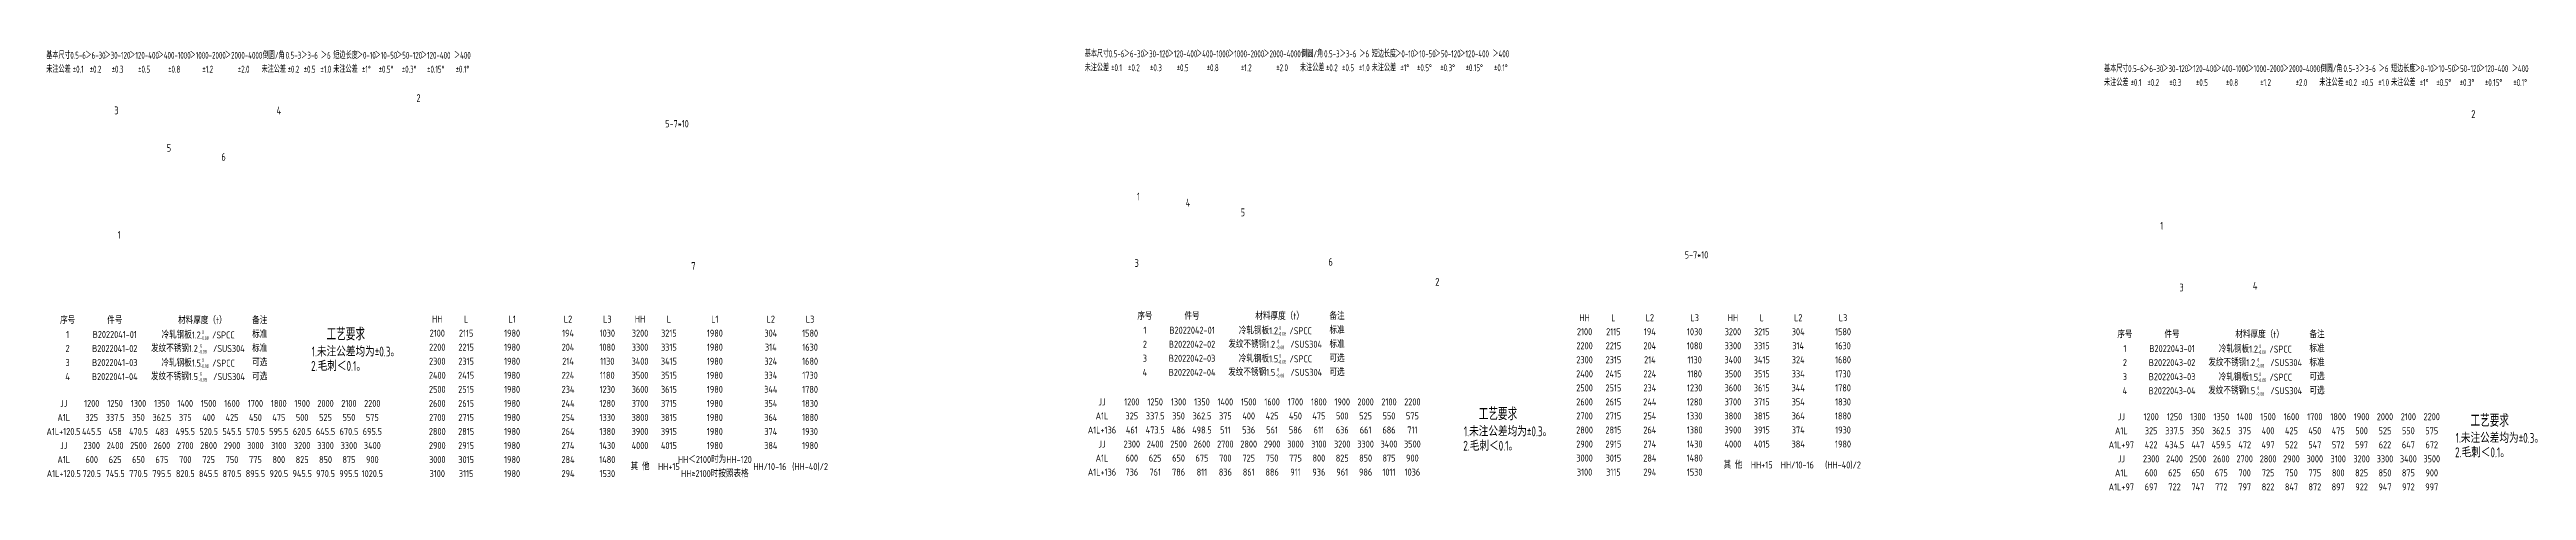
# Model space of a CAD drawing. Header units: inches. Extents: x 14216 to 120088, y -29410 to 23559.
# Drawn here: x 37213 to 46748, y 16976 to 18671 of the extents above; entities that cross this region are included whole.
import ezdxf
from ezdxf.enums import TextEntityAlignment as Align

# ---------------------------------------------------------------- set-up
doc = ezdxf.new("R2010")
doc.units = ezdxf.units.IN
doc.header["$LTSCALE"] = 0.3
doc.header["$MEASUREMENT"] = 0
doc.layers.add('2', color=2, linetype='Continuous')
doc.layers.add('2细实线', color=2, linetype='Continuous')
doc.layers.add('粗实线', color=7, linetype='Continuous', lineweight=30)
doc.styles.add('HZ', font='isocp2.shx', dxfattribs={"width": 0.7, "bigfont": 'hztxt.shx'})

msp = doc.modelspace()

# ---------------------------------------------------------------- texts
at = {"layer": '2', "color": 4, "style": 'HZ', "width": 0.7}
for s, p in [('2', (38625.547, 18470.063)), ('3', (37462.586, 18422.497)), ('4', (38087.308, 18422.241)), ('2', (46535.158, 18408.338)), ('5', (37664.312, 18278.137)), ('6', (37874.652, 18243.922)), ('1', (41399.064, 18090.889)), ('4', (41586.802, 18067.395)), ('5', (41798.042, 18030.328)), ('1', (37475.286, 17943.582)), ('1', (45337.803, 17978.674)), ('7', (39683.431, 17824.044)), ('3', (41389.693, 17835.548)), ('6', (42135.855, 17840.144)), ('2', (42547.291, 17763.256)), ('3', (45411.731, 17741.519)), ('4', (45694.355, 17747.82))]:
    msp.add_text(s, height=30, dxfattribs=at).set_placement(p)
at = {"layer": '2', "color": 6, "style": 'HZ', "width": 0.8}
for p in [(39628.494, 18386.067), (43552.795, 17881.775)]:
    msp.add_text('5-7*10', height=28, dxfattribs=at).set_placement(p, align=Align.MIDDLE_CENTER)
at = {"layer": '2', "style": 'HZ', "width": 0.8}
for s, height, p in [('序号', 27, (37282.792, 17629.646)), ('件号', 27, (37464.467, 17629.646)), ('材料厚度（t）', 27, (37801.353, 17629.646)), ('备注', 27, (38022.415, 17629.646)), ('HH', 27.0001, (38705.776, 17634.539)), ('L1', 27.0001, (38993.778, 17634.539)), ('L2', 27.0001, (39208.97, 17634.539)), ('L3', 27.0001, (39360.291, 17634.539)), ('HH', 27.0001, (39486.291, 17634.539)), ('L1', 27.0001, (39774.292, 17634.539)), ('L2', 27.0001, (39989.485, 17634.539)), ('L3', 27.0001, (40140.805, 17634.539)), ('序号', 27, (41429.528, 17645.979)), ('件号', 27, (41611.202, 17645.979)), ('材料厚度（t）', 27, (41948.088, 17645.979)), ('备注', 27, (42169.15, 17645.979)), ('HH', 27.0001, (43121.993, 17640.246)), ('L2', 27.0001, (43373.186, 17640.246)), ('L3', 27.0001, (43545.762, 17640.246)), ('HH', 27.0001, (43693.018, 17640.246)), ('L2', 27.0001, (43944.211, 17640.246)), ('L3', 27.0001, (44116.787, 17640.246)), ('1', 27, (37282.792, 17575.646)), ('B2022041-01', 27, (37464.467, 17575.646)), ('冷轧钢板1.2   /SPCC', 27, (37785.171, 17573.706)), ('标准', 27, (38022.415, 17575.646)), ('2100', 27.0001, (38705.776, 17580.539)), ('2115', 27.0001, (38816.777, 17580.539)), ('1980', 27.0001, (38993.778, 17580.539)), ('194', 27.0001, (39208.97, 17580.539)), ('1030', 27.0001, (39360.291, 17580.539)), ('3200', 27.0001, (39486.291, 17580.539)), ('3215', 27.0001, (39597.292, 17580.539)), ('1980', 27.0001, (39774.292, 17580.539)), ('304', 27.0001, (39989.485, 17580.539)), ('1580', 27.0001, (40140.805, 17580.539)), ('2', 27, (41429.528, 17537.979)), ('1', 27, (41429.528, 17591.979)), ('B2022042-02', 27, (41611.202, 17537.979)), ('B2022042-01', 27, (41611.202, 17591.979)), ('发纹不锈钢1.2    /SUS304 ', 27, (41938.421, 17537.979)), ('冷轧钢板1.2   /SPCC', 27, (41931.906, 17590.04)), ('标准', 27, (42169.15, 17591.979)), ('标准', 27, (42169.15, 17537.979)), ('2200', 27.0001, (43121.993, 17532.246)), ('2100', 27.0001, (43121.993, 17586.246)), ('2215', 27.0001, (43232.993, 17532.246)), ('2115', 27.0001, (43232.993, 17586.246)), ('204', 27.0001, (43373.186, 17532.246)), ('194', 27.0001, (43373.186, 17586.246)), ('1080', 27.0001, (43545.762, 17532.246)), ('1030', 27.0001, (43545.762, 17586.246)), ('3300', 27.0001, (43693.018, 17532.246)), ('3200', 27.0001, (43693.018, 17586.246)), ('3315', 27.0001, (43804.019, 17532.246)), ('3215', 27.0001, (43804.019, 17586.246)), ('304', 27.0001, (43944.211, 17586.246)), ('314', 27.0001, (43944.211, 17532.246)), ('1580', 27.0001, (44116.787, 17586.246)), ('1630', 27.0001, (44116.787, 17532.246)), ('序号', 27, (45201.76, 17575.387)), ('件号', 27, (45383.435, 17575.387)), ('材料厚度（t）', 27, (45720.321, 17575.387)), ('备注', 27, (45941.383, 17575.387)), ('3', 27, (37282.792, 17467.646)), ('2', 27, (37282.792, 17521.646)), ('B2022041-03', 27, (37464.467, 17467.646)), ('B2022041-02', 27, (37464.467, 17521.646)), ('发纹不锈钢1.2    /SUS304 ', 27, (37791.685, 17521.646)), ('冷轧钢板1.5   /SPCC', 27, (37785.171, 17465.706)), ('标准', 27, (38022.415, 17521.646)), ('可选', 27, (38022.415, 17467.646)), ('2300', 27.0001, (38705.776, 17472.538)), ('2200', 27.0001, (38705.776, 17526.539)), ('2315', 27.0001, (38816.777, 17472.538)), ('2215', 27.0001, (38816.777, 17526.539)), ('1980', 27.0001, (38993.778, 17526.539)), ('1980', 27.0001, (38993.778, 17472.538)), ('204', 27.0001, (39208.97, 17526.539)), ('214', 27.0001, (39208.97, 17472.538)), ('1080', 27.0001, (39360.291, 17526.539)), ('1130', 27.0001, (39360.291, 17472.538)), ('3400', 27.0001, (39486.291, 17472.538)), ('3300', 27.0001, (39486.291, 17526.539)), ('3415', 27.0001, (39597.292, 17472.538)), ('3315', 27.0001, (39597.292, 17526.539)), ('1980', 27.0001, (39774.292, 17526.539)), ('1980', 27.0001, (39774.292, 17472.538)), ('324', 27.0001, (39989.485, 17472.538)), ('314', 27.0001, (39989.485, 17526.539)), ('1680', 27.0001, (40140.805, 17472.538)), ('1630', 27.0001, (40140.805, 17526.539)), ('3', 27, (41429.528, 17483.979)), ('B2022042-03', 27, (41611.202, 17483.979)), ('冷轧钢板1.5   /SPCC', 27, (41931.906, 17482.04)), ('可选', 27, (42169.15, 17483.979)), ('2300', 27.0001, (43121.993, 17478.246)), ('2315', 27.0001, (43232.993, 17478.246)), ('214', 27.0001, (43373.186, 17478.246)), ('1130', 27.0001, (43545.762, 17478.246)), ('3400', 27.0001, (43693.018, 17478.246)), ('3415', 27.0001, (43804.019, 17478.246)), ('324', 27.0001, (43944.211, 17478.246)), ('1680', 27.0001, (44116.787, 17478.246)), ('2', 27, (45201.76, 17467.387)), ('1', 27, (45201.76, 17521.387)), ('B2022043-02', 27, (45383.435, 17467.387)), ('B2022043-01', 27, (45383.435, 17521.387)), ('发纹不锈钢1.2    /SUS304 ', 27, (45710.653, 17467.387)), ('冷轧钢板1.2   /SPCC', 27, (45704.139, 17519.447)), ('标准', 27, (45941.383, 17521.387)), ('标准', 27, (45941.383, 17467.387)), ('4', 27, (37282.792, 17413.646)), ('B2022041-04', 27, (37464.467, 17413.646)), ('发纹不锈钢1.5    /SUS304 ', 27, (37791.685, 17413.646)), ('可选', 27, (38022.415, 17413.646)), ('2400', 27.0001, (38705.776, 17418.538)), ('2500', 27.0001, (38705.776, 17364.538)), ('2415', 27.0001, (38816.777, 17418.538)), ('2515', 27.0001, (38816.777, 17364.538)), ('1980', 27.0001, (38993.778, 17418.538)), ('1980', 27.0001, (38993.778, 17364.538)), ('234', 27.0001, (39208.97, 17364.538)), ('224', 27.0001, (39208.97, 17418.538)), ('1230', 27.0001, (39360.291, 17364.538)), ('1180', 27.0001, (39360.291, 17418.538)), ('3500', 27.0001, (39486.291, 17418.538)), ('3600', 27.0001, (39486.291, 17364.538)), ('3515', 27.0001, (39597.292, 17418.538)), ('3615', 27.0001, (39597.292, 17364.538)), ('1980', 27.0001, (39774.292, 17418.538)), ('1980', 27.0001, (39774.292, 17364.538)), ('344', 27.0001, (39989.485, 17364.538)), ('334', 27.0001, (39989.485, 17418.538)), ('1780', 27.0001, (40140.805, 17364.538)), ('1730', 27.0001, (40140.805, 17418.538)), ('4', 27, (41429.528, 17429.979)), ('B2022042-04', 27, (41611.202, 17429.979)), ('发纹不锈钢1.5    /SUS304 ', 27, (41938.421, 17429.979)), ('可选', 27, (42169.15, 17429.979)), ('2400', 27.0001, (43121.993, 17424.245)), ('2500', 27.0001, (43121.993, 17370.245)), ('2415', 27.0001, (43232.993, 17424.245)), ('2515', 27.0001, (43232.993, 17370.245)), ('234', 27.0001, (43373.186, 17370.245)), ('224', 27.0001, (43373.186, 17424.245)), ('1230', 27.0001, (43545.762, 17370.245)), ('1180', 27.0001, (43545.762, 17424.245)), ('3500', 27.0001, (43693.018, 17424.245)), ('3600', 27.0001, (43693.018, 17370.245)), ('3515', 27.0001, (43804.019, 17424.245)), ('3615', 27.0001, (43804.019, 17370.245)), ('344', 27.0001, (43944.211, 17370.245)), ('334', 27.0001, (43944.211, 17424.245)), ('1780', 27.0001, (44116.787, 17370.245)), ('1730', 27.0001, (44116.787, 17424.245)), ('4', 27, (45201.76, 17359.387)), ('3', 27, (45201.76, 17413.387)), ('B2022043-04', 27, (45383.435, 17359.387)), ('B2022043-03', 27, (45383.435, 17413.387)), ('发纹不锈钢1.5    /SUS304 ', 27, (45710.653, 17359.387)), ('冷轧钢板1.5   /SPCC', 27, (45704.139, 17411.447)), ('可选', 27, (45941.383, 17413.387)), ('可选', 27, (45941.383, 17359.387)), ('2600', 27.0001, (38705.776, 17310.538)), ('2700', 27.0001, (38705.776, 17256.538)), ('2615', 27.0001, (38816.777, 17310.538)), ('2715', 27.0001, (38816.777, 17256.538)), ('1980', 27.0001, (38993.778, 17310.538)), ('1980', 27.0001, (38993.778, 17256.538)), ('244', 27.0001, (39208.97, 17310.538)), ('254', 27.0001, (39208.97, 17256.538)), ('1280', 27.0001, (39360.291, 17310.538)), ('1330', 27.0001, (39360.291, 17256.538)), ('3800', 27.0001, (39486.291, 17256.538)), ('3700', 27.0001, (39486.291, 17310.538)), ('3815', 27.0001, (39597.292, 17256.538)), ('3715', 27.0001, (39597.292, 17310.538)), ('1980', 27.0001, (39774.292, 17310.538)), ('1980', 27.0001, (39774.292, 17256.538)), ('354', 27.0001, (39989.485, 17310.538)), ('364', 27.0001, (39989.485, 17256.538)), ('1880', 27.0001, (40140.805, 17256.538)), ('1830', 27.0001, (40140.805, 17310.538)), ('2600', 27.0001, (43121.993, 17316.245)), ('2700', 27.0001, (43121.993, 17262.245)), ('2615', 27.0001, (43232.993, 17316.245)), ('2715', 27.0001, (43232.993, 17262.245)), ('244', 27.0001, (43373.186, 17316.245)), ('254', 27.0001, (43373.186, 17262.245)), ('1280', 27.0001, (43545.762, 17316.245)), ('1330', 27.0001, (43545.762, 17262.245)), ('3800', 27.0001, (43693.018, 17262.245)), ('3700', 27.0001, (43693.018, 17316.245)), ('3815', 27.0001, (43804.019, 17262.245)), ('3715', 27.0001, (43804.019, 17316.245)), ('354', 27.0001, (43944.211, 17316.245)), ('364', 27.0001, (43944.211, 17262.245)), ('1880', 27.0001, (44116.787, 17262.245)), ('1830', 27.0001, (44116.787, 17316.245)), ('2800', 27.0001, (38705.776, 17202.537)), ('2900', 27.0001, (38705.776, 17148.537)), ('2815', 27.0001, (38816.777, 17202.537)), ('2915', 27.0001, (38816.777, 17148.537)), ('1980', 27.0001, (38993.778, 17202.537)), ('1980', 27.0001, (38993.778, 17148.537)), ('264', 27.0001, (39208.97, 17202.537)), ('274', 27.0001, (39208.97, 17148.537)), ('1380', 27.0001, (39360.291, 17202.537)), ('1430', 27.0001, (39360.291, 17148.537)), ('3900', 27.0001, (39486.291, 17202.537)), ('4000', 27.0001, (39486.291, 17148.537)), ('3915', 27.0001, (39597.292, 17202.537)), ('4015', 27.0001, (39597.292, 17148.537)), ('1980', 27.0001, (39774.292, 17202.537)), ('1980', 27.0001, (39774.292, 17148.537)), ('384', 27.0001, (39989.485, 17148.537)), ('374', 27.0001, (39989.485, 17202.537)), ('1980', 27.0001, (40140.805, 17148.537)), ('1930', 27.0001, (40140.805, 17202.537)), ('2800', 27.0001, (43121.993, 17208.245)), ('2900', 27.0001, (43121.993, 17154.245)), ('2815', 27.0001, (43232.993, 17208.245)), ('2915', 27.0001, (43232.993, 17154.245)), ('264', 27.0001, (43373.186, 17208.245)), ('274', 27.0001, (43373.186, 17154.245)), ('1380', 27.0001, (43545.762, 17208.245)), ('1430', 27.0001, (43545.762, 17154.245)), ('3900', 27.0001, (43693.018, 17208.245)), ('4000', 27.0001, (43693.018, 17154.245)), ('3915', 27.0001, (43804.019, 17208.245)), ('4015', 27.0001, (43804.019, 17154.245)), ('384', 27.0001, (43944.211, 17154.245)), ('374', 27.0001, (43944.211, 17208.245)), ('1980', 27.0001, (44116.787, 17154.245)), ('1930', 27.0001, (44116.787, 17208.245)), ('3000', 27.0001, (38705.776, 17094.537)), ('3015', 27.0001, (38816.777, 17094.537)), ('1980', 27.0001, (38993.778, 17094.537)), ('284', 27.0001, (39208.97, 17094.537)), ('1480', 27.0001, (39360.291, 17094.537)), ('其 他', 27.0001, (39486.291, 17067.537)), ('HH+15', 27.0001, (39597.292, 17067.537)), ('HH＜2100时为HH-120', 27.00011, (39774.292, 17094.537)), ('HH/10-16', 27.0001, (39986.093, 17067.537)), ('(HH-40)/2', 27.0001, (40140.805, 17067.537)), ('3000', 27.0001, (43121.993, 17100.244)), ('3015', 27.0001, (43232.993, 17100.244)), ('284', 27.0001, (43373.186, 17100.244)), ('1480', 27.0001, (43545.762, 17100.244)), ('其 他', 27.0001, (43693.018, 17073.706)), ('HH+15', 27.0001, (43804.019, 17073.706)), ('HH/10-16', 27.0001, (43940.819, 17073.706)), ('(HH-40)/2', 27.0001, (44116.787, 17073.706)), ('3100', 27.0001, (38705.776, 17040.537)), ('3115', 27.0001, (38816.777, 17040.537)), ('1980', 27.0001, (38993.778, 17040.537)), ('294', 27.0001, (39208.97, 17040.537)), ('1530', 27.0001, (39360.291, 17040.537)), ('HH≥2100时按照表格', 27.00011, (39774.292, 17040.537)), ('3100', 27.0001, (43121.993, 17046.244)), ('3115', 27.0001, (43232.993, 17046.244)), ('294', 27.0001, (43373.186, 17046.244)), ('1530', 27.0001, (43545.762, 17046.244))]:
    msp.add_text(s, height=height, dxfattribs=at).set_placement(p, align=Align.MIDDLE_CENTER)
at = {"layer": '2', "color": 6, "style": 'HZ', "width": 0.75}
for s, p in [('2.毛刺＜0.1。', (38220.204, 17435.517)), ('1.未注公差均为±0.3。', (38222.35, 17490.912)), ('2.毛刺＜0.1。', (42655.05, 17128.67)), ('1.未注公差均为±0.3。', (42657.196, 17184.065)), ('1.未注公差均为±0.3。', (46474.694, 17158.721)), ('2.毛刺＜0.1。', (46472.548, 17103.326))]:
    msp.add_text(s, height=38, dxfattribs=at).set_placement(p)
at = {"layer": '2', "char_height": 13.728, "attachment_point": 1, "style": 'HZ'}
for insert in [(37793.278, 17591.558), (41932.79, 17555.454), (41940.013, 17607.891), (37786.055, 17539.12), (37793.278, 17483.558), (41940.013, 17499.891), (45705.023, 17484.861), (45712.246, 17537.299), (37786.055, 17431.12), (41932.79, 17447.454), (45705.023, 17376.861), (45712.246, 17429.299)]:
    msp.add_mtext(' 0\\P-0.08', dxfattribs=dict(at, insert=insert))
at = {"layer": '2细实线', "linetype": 'ByBlock', "style": 'HZ', "width": 0.65}
for s, p in [('未注公差', (37247.606, 18595.952)), ('基本尺寸', (37247.606, 18649.412)), ('0.5-6', (37323.341, 18649.412)), ('%%p0.1', (37323.341, 18595.952)), ('＞6-30', (37390.166, 18649.412)), ('%%p0.2', (37390.166, 18595.952)), ('＞30-120', (37474.811, 18649.412)), ('%%p0.3', (37474.811, 18595.952)), ('＞120-400', (37577.276, 18649.412)), ('%%p0.5', (37577.276, 18595.952)), ('＞400-1000', (37693.106, 18649.412)), ('%%p0.8', (37693.106, 18595.952)), ('＞1000-2000', (37822.301, 18649.412)), ('%%p1.2', (37822.301, 18595.952)), ('＞2000-4000', (37960.406, 18649.412)), ('%%p2.0', (37960.406, 18595.952)), ('未注公差', (38076.236, 18595.952)), ('倒圆/角', (38076.236, 18649.412)), ('0.5-3', (38151.971, 18649.412)), ('%%p0.2', (38151.971, 18595.952)), ('＞3-6', (38214.341, 18649.412)), ('%%p0.5', (38214.341, 18595.952)), ('%%p1.0', (38276.711, 18595.952)), ('＞6', (38276.711, 18649.412)), ('未注公差', (38352.446, 18595.952)), ('短边长度', (38352.446, 18649.412)), ('＞0-10', (38432.636, 18649.412)), ('%%p1%%d', (38432.636, 18595.952)), ('＞10-50', (38508.371, 18649.412)), ('%%p0.5%%d', (38508.371, 18595.952)), ('＞50-120', (38597.471, 18649.412)), ('%%p0.3%%d', (38597.471, 18595.952)), ('＞120-400', (38699.936, 18649.412)), ('%%p0.15%%d', (38699.936, 18595.952)), ('＞400', (38802.401, 18649.412)), ('%%p0.1%%d', (38802.401, 18595.952)), ('未注公差', (41244.843, 18601.66)), ('基本尺寸', (41244.843, 18655.12)), ('0.5-6', (41320.578, 18655.12)), ('%%p0.1', (41320.578, 18601.66)), ('＞6-30', (41387.403, 18655.12)), ('%%p0.2', (41387.403, 18601.66)), ('＞30-120', (41472.048, 18655.12)), ('%%p0.3', (41472.048, 18601.66)), ('＞120-400', (41574.513, 18655.12)), ('%%p0.5', (41574.513, 18601.66)), ('＞400-1000', (41690.343, 18655.12)), ('%%p0.8', (41690.343, 18601.66)), ('＞1000-2000', (41819.538, 18655.12)), ('%%p1.2', (41819.538, 18601.66)), ('＞2000-4000', (41957.643, 18655.12)), ('%%p2.0', (41957.643, 18601.66)), ('未注公差', (42073.473, 18601.66)), ('倒圆/角', (42073.473, 18655.12)), ('0.5-3', (42149.208, 18655.12)), ('%%p0.2', (42149.208, 18601.66)), ('＞3-6', (42211.578, 18655.12)), ('%%p0.5', (42211.578, 18601.66)), ('%%p1.0', (42273.948, 18601.66)), ('＞6', (42273.948, 18655.12)), ('未注公差', (42349.683, 18601.66)), ('短边长度', (42349.683, 18655.12)), ('＞0-10', (42429.873, 18655.12)), ('%%p1%%d', (42429.873, 18601.66)), ('＞10-50', (42505.608, 18655.12)), ('%%p0.5%%d', (42505.608, 18601.66)), ('＞50-120', (42594.708, 18655.12)), ('%%p0.3%%d', (42594.708, 18601.66)), ('＞120-400', (42697.173, 18655.12)), ('%%p0.15%%d', (42697.173, 18601.66)), ('＞400', (42799.638, 18655.12)), ('%%p0.1%%d', (42799.638, 18601.66)), ('基本尺寸', (45168.583, 18598.254)), ('0.5-6', (45244.318, 18598.254)), ('＞6-30', (45311.143, 18598.254)), ('＞30-120', (45395.788, 18598.254)), ('＞120-400', (45498.253, 18598.254)), ('＞400-1000', (45614.083, 18598.254)), ('＞1000-2000', (45743.278, 18598.254)), ('＞2000-4000', (45881.383, 18598.254)), ('倒圆/角', (45997.213, 18598.254)), ('0.5-3', (46072.948, 18598.254)), ('＞3-6', (46135.318, 18598.254)), ('＞6', (46197.688, 18598.254)), ('短边长度', (46273.423, 18598.254)), ('＞0-10', (46353.613, 18598.254)), ('＞10-50', (46429.348, 18598.254)), ('＞50-120', (46518.448, 18598.254)), ('＞120-400', (46620.913, 18598.254)), ('＞400', (46723.378, 18598.254)), ('未注公差', (45168.583, 18544.794)), ('%%p0.1', (45244.318, 18544.794)), ('%%p0.2', (45311.143, 18544.794)), ('%%p0.3', (45395.788, 18544.794)), ('%%p0.5', (45498.253, 18544.794)), ('%%p0.8', (45614.083, 18544.794)), ('%%p1.2', (45743.278, 18544.794)), ('%%p2.0', (45881.383, 18544.794)), ('未注公差', (45997.213, 18544.794)), ('%%p0.2', (46072.948, 18544.794)), ('%%p0.5', (46135.318, 18544.794)), ('%%p1.0', (46197.688, 18544.794)), ('未注公差', (46273.423, 18544.794)), ('%%p1%%d', (46353.613, 18544.794)), ('%%p0.5%%d', (46429.348, 18544.794)), ('%%p0.3%%d', (46518.448, 18544.794)), ('%%p0.15%%d', (46620.913, 18544.794)), ('%%p0.1%%d', (46723.378, 18544.794))]:
    msp.add_text(s, height=26.73, dxfattribs=at).set_placement(p, align=Align.MIDDLE_CENTER)
at = {"layer": '2细实线', "style": 'HZ', "width": 0.8}
for s, p in [('L', (38816.777, 17634.539)), ('L', (39597.292, 17634.539)), ('L', (43232.993, 17640.246)), ('L', (43804.019, 17640.246)), ('A1L', (37267.935, 17256.537)), ('JJ', (37267.935, 17310.537)), ('1200', (37375.718, 17310.537)), ('325', (37375.718, 17256.537)), ('337.5', (37465.718, 17256.537)), ('1250', (37465.718, 17310.537)), ('1300', (37555.718, 17310.537)), ('350', (37555.718, 17256.537)), ('362.5', (37645.718, 17256.537)), ('1350', (37645.718, 17310.537)), ('1400', (37735.718, 17310.537)), ('375', (37735.718, 17256.537)), ('1500', (37825.718, 17310.537)), ('400', (37825.718, 17256.537)), ('1600', (37915.718, 17310.537)), ('425', (37915.718, 17256.537)), ('1700', (38005.718, 17310.537)), ('450', (38005.718, 17256.537)), ('1800', (38095.718, 17310.537)), ('475', (38095.718, 17256.537)), ('1900', (38185.718, 17310.537)), ('500', (38185.718, 17256.537)), ('2000', (38275.718, 17310.537)), ('525', (38275.718, 17256.537)), ('2100', (38365.718, 17310.537)), ('550', (38365.718, 17256.537)), ('2200', (38455.718, 17310.537)), ('575', (38455.718, 17256.537)), ('A1L', (41264.376, 17262.244)), ('JJ', (41264.376, 17316.244)), ('1200', (41379.176, 17316.244)), ('325', (41379.176, 17262.244)), ('337.5', (41469.176, 17262.244)), ('1250', (41469.176, 17316.244)), ('1300', (41559.176, 17316.244)), ('350', (41559.176, 17262.244)), ('362.5', (41649.176, 17262.244)), ('1350', (41649.176, 17316.244)), ('1400', (41739.176, 17316.244)), ('375', (41739.176, 17262.244)), ('1500', (41829.176, 17316.244)), ('400', (41829.176, 17262.244)), ('1600', (41919.176, 17316.244)), ('425', (41919.176, 17262.244)), ('1700', (42009.176, 17316.244)), ('450', (42009.176, 17262.244)), ('1800', (42099.176, 17316.244)), ('475', (42099.176, 17262.244)), ('1900', (42189.176, 17316.244)), ('500', (42189.176, 17262.244)), ('2000', (42279.176, 17316.244)), ('525', (42279.176, 17262.244)), ('2100', (42369.176, 17316.244)), ('550', (42369.176, 17262.244)), ('2200', (42459.176, 17316.244)), ('575', (42459.176, 17262.244)), ('JJ', (45188.116, 17259.378)), ('1200', (45302.916, 17259.378)), ('1250', (45392.916, 17259.378)), ('1300', (45482.916, 17259.378)), ('1350', (45572.916, 17259.378)), ('1400', (45662.916, 17259.378)), ('1500', (45752.916, 17259.378)), ('1600', (45842.916, 17259.378)), ('1700', (45932.916, 17259.378)), ('1800', (46022.916, 17259.378)), ('1900', (46112.916, 17259.378)), ('2000', (46202.916, 17259.378)), ('2100', (46292.916, 17259.378)), ('2200', (46382.916, 17259.378)), ('A1L+120.5', (37267.1, 17202.537)), ('JJ', (37267.935, 17148.537)), ('445.5', (37375.718, 17202.537)), ('2300', (37375.718, 17148.537)), ('2400', (37465.718, 17148.537)), ('458', (37465.718, 17202.537)), ('470.5', (37555.718, 17202.537)), ('2500', (37555.718, 17148.537)), ('2600', (37645.718, 17148.537)), ('483', (37645.718, 17202.537)), ('495.5', (37735.718, 17202.537)), ('2700', (37735.718, 17148.537)), ('520.5', (37825.718, 17202.537)), ('2800', (37825.718, 17148.537)), ('545.5', (37915.718, 17202.537)), ('2900', (37915.718, 17148.537)), ('570.5', (38005.718, 17202.537)), ('3000', (38005.718, 17148.537)), ('595.5', (38095.718, 17202.537)), ('3100', (38095.718, 17148.537)), ('620.5', (38185.718, 17202.537)), ('3200', (38185.718, 17148.537)), ('645.5', (38275.718, 17202.537)), ('3300', (38275.718, 17148.537)), ('670.5', (38365.718, 17202.537)), ('3300', (38365.718, 17148.537)), ('695.5', (38455.718, 17202.537)), ('3400', (38455.718, 17148.537)), ('A1L+136', (41264.376, 17208.244)), ('JJ', (41264.376, 17154.244)), ('2300', (41379.176, 17154.244)), ('461', (41379.176, 17208.244)), ('473.5', (41469.176, 17208.244)), ('2400', (41469.176, 17154.244)), ('2500', (41559.176, 17154.244)), ('486', (41559.176, 17208.244)), ('498.5', (41649.176, 17208.244)), ('2600', (41649.176, 17154.244)), ('2700', (41739.176, 17154.244)), ('511', (41739.176, 17208.244)), ('2800', (41829.176, 17154.244)), ('536', (41829.176, 17208.244)), ('2900', (41919.176, 17154.244)), ('561', (41919.176, 17208.244)), ('3000', (42009.176, 17154.244)), ('586', (42009.176, 17208.244)), ('3100', (42099.176, 17154.244)), ('611', (42099.176, 17208.244)), ('3200', (42189.176, 17154.244)), ('636', (42189.176, 17208.244)), ('3300', (42279.176, 17154.244)), ('661', (42279.176, 17208.244)), ('3400', (42369.176, 17154.244)), ('686', (42369.176, 17208.244)), ('3500', (42459.176, 17154.244)), ('711', (42459.176, 17208.244)), ('A1L+97', (45188.116, 17151.378)), ('A1L', (45188.116, 17205.378)), ('422', (45302.916, 17151.378)), ('325', (45302.916, 17205.378)), ('434.5', (45392.916, 17151.378)), ('337.5', (45392.916, 17205.378)), ('447', (45482.916, 17151.378)), ('350', (45482.916, 17205.378)), ('459.5', (45572.916, 17151.378)), ('362.5', (45572.916, 17205.378)), ('472', (45662.916, 17151.378)), ('375', (45662.916, 17205.378)), ('497', (45752.916, 17151.378)), ('400', (45752.916, 17205.378)), ('425', (45842.916, 17205.378)), ('522', (45842.916, 17151.378)), ('450', (45932.916, 17205.378)), ('547', (45932.916, 17151.378)), ('475', (46022.916, 17205.378)), ('572', (46022.916, 17151.378)), ('597', (46112.916, 17151.378)), ('500', (46112.916, 17205.378)), ('525', (46202.916, 17205.378)), ('622', (46202.916, 17151.378)), ('647', (46292.916, 17151.378)), ('550', (46292.916, 17205.378)), ('575', (46382.916, 17205.378)), ('672', (46382.916, 17151.378)), ('A1L', (37267.935, 17094.537)), ('600', (37375.718, 17094.537)), ('625', (37465.718, 17094.537)), ('650', (37555.718, 17094.537)), ('675', (37645.718, 17094.537)), ('700', (37735.718, 17094.537)), ('725', (37825.718, 17094.537)), ('750', (37915.718, 17094.537)), ('775', (38005.718, 17094.537)), ('800', (38095.718, 17094.537)), ('825', (38185.718, 17094.537)), ('850', (38275.718, 17094.537)), ('875', (38365.718, 17094.537)), ('900', (38455.718, 17094.537)), ('A1L', (41264.376, 17100.244)), ('600', (41379.176, 17100.244)), ('625', (41469.176, 17100.244)), ('650', (41559.176, 17100.244)), ('675', (41649.176, 17100.244)), ('700', (41739.176, 17100.244)), ('725', (41829.176, 17100.244)), ('750', (41919.176, 17100.244)), ('775', (42009.176, 17100.244)), ('800', (42099.176, 17100.244)), ('825', (42189.176, 17100.244)), ('850', (42279.176, 17100.244)), ('875', (42369.176, 17100.244)), ('900', (42459.176, 17100.244)), ('JJ', (45188.116, 17097.378)), ('2300', (45302.916, 17097.378)), ('2400', (45392.916, 17097.378)), ('2500', (45482.916, 17097.378)), ('2600', (45572.916, 17097.378)), ('2700', (45662.916, 17097.378)), ('2800', (45752.916, 17097.378)), ('2900', (45842.916, 17097.378)), ('3000', (45932.916, 17097.378)), ('3100', (46022.916, 17097.378)), ('3200', (46112.916, 17097.378)), ('3300', (46202.916, 17097.378)), ('3400', (46292.916, 17097.378)), ('3500', (46382.916, 17097.378)), ('A1L+120.5', (37268.046, 17040.537)), ('720.5', (37375.718, 17040.537)), ('745.5', (37465.718, 17040.537)), ('770.5', (37555.718, 17040.537)), ('795.5', (37645.718, 17040.537)), ('820.5', (37735.718, 17040.537)), ('845.5', (37825.718, 17040.537)), ('870.5', (37915.718, 17040.537)), ('895.5', (38005.718, 17040.537)), ('920.5', (38095.718, 17040.537)), ('945.5', (38185.718, 17040.537)), ('970.5', (38275.718, 17040.537)), ('995.5', (38365.718, 17040.537)), ('1020.5', (38455.718, 17040.537)), ('A1L+136', (41264.376, 17046.244)), ('736', (41379.176, 17046.244)), ('761', (41469.176, 17046.244)), ('786', (41559.176, 17046.244)), ('811', (41649.176, 17046.244)), ('836', (41739.176, 17046.244)), ('861', (41829.176, 17046.244)), ('886', (41919.176, 17046.244)), ('911', (42009.176, 17046.244)), ('936', (42099.176, 17046.244)), ('961', (42189.176, 17046.244)), ('986', (42279.176, 17046.244)), ('1011', (42369.176, 17046.244)), ('1036', (42459.176, 17046.244)), ('A1L+97', (45188.116, 16989.378)), ('A1L', (45188.116, 17043.378)), ('697', (45302.916, 16989.378)), ('600', (45302.916, 17043.378)), ('625', (45392.916, 17043.378)), ('722', (45392.916, 16989.378)), ('747', (45482.916, 16989.378)), ('650', (45482.916, 17043.378)), ('675', (45572.916, 17043.378)), ('772', (45572.916, 16989.378)), ('797', (45662.916, 16989.378)), ('700', (45662.916, 17043.378)), ('725', (45752.916, 17043.378)), ('822', (45752.916, 16989.378)), ('847', (45842.916, 16989.378)), ('750', (45842.916, 17043.378)), ('775', (45932.916, 17043.378)), ('872', (45932.916, 16989.378)), ('897', (46022.916, 16989.378)), ('800', (46022.916, 17043.378)), ('825', (46112.916, 17043.378)), ('922', (46112.916, 16989.378)), ('947', (46202.916, 16989.378)), ('850', (46202.916, 17043.378)), ('875', (46292.916, 17043.378)), ('972', (46292.916, 16989.378)), ('997', (46382.916, 16989.378)), ('900', (46382.916, 17043.378))]:
    msp.add_text(s, height=27, dxfattribs=at).set_placement(p, align=Align.MIDDLE_CENTER)
at = {"layer": '粗实线', "color": 3, "linetype": 'Continuous', "lineweight": -3, "style": 'HZ', "width": 0.7}
for p in [(38279.745, 17552.831), (42714.592, 17245.985), (46532.089, 17220.641)]:
    msp.add_text('工艺要求', height=48, dxfattribs=at).set_placement(p)

doc.saveas('drawing.dxf')
